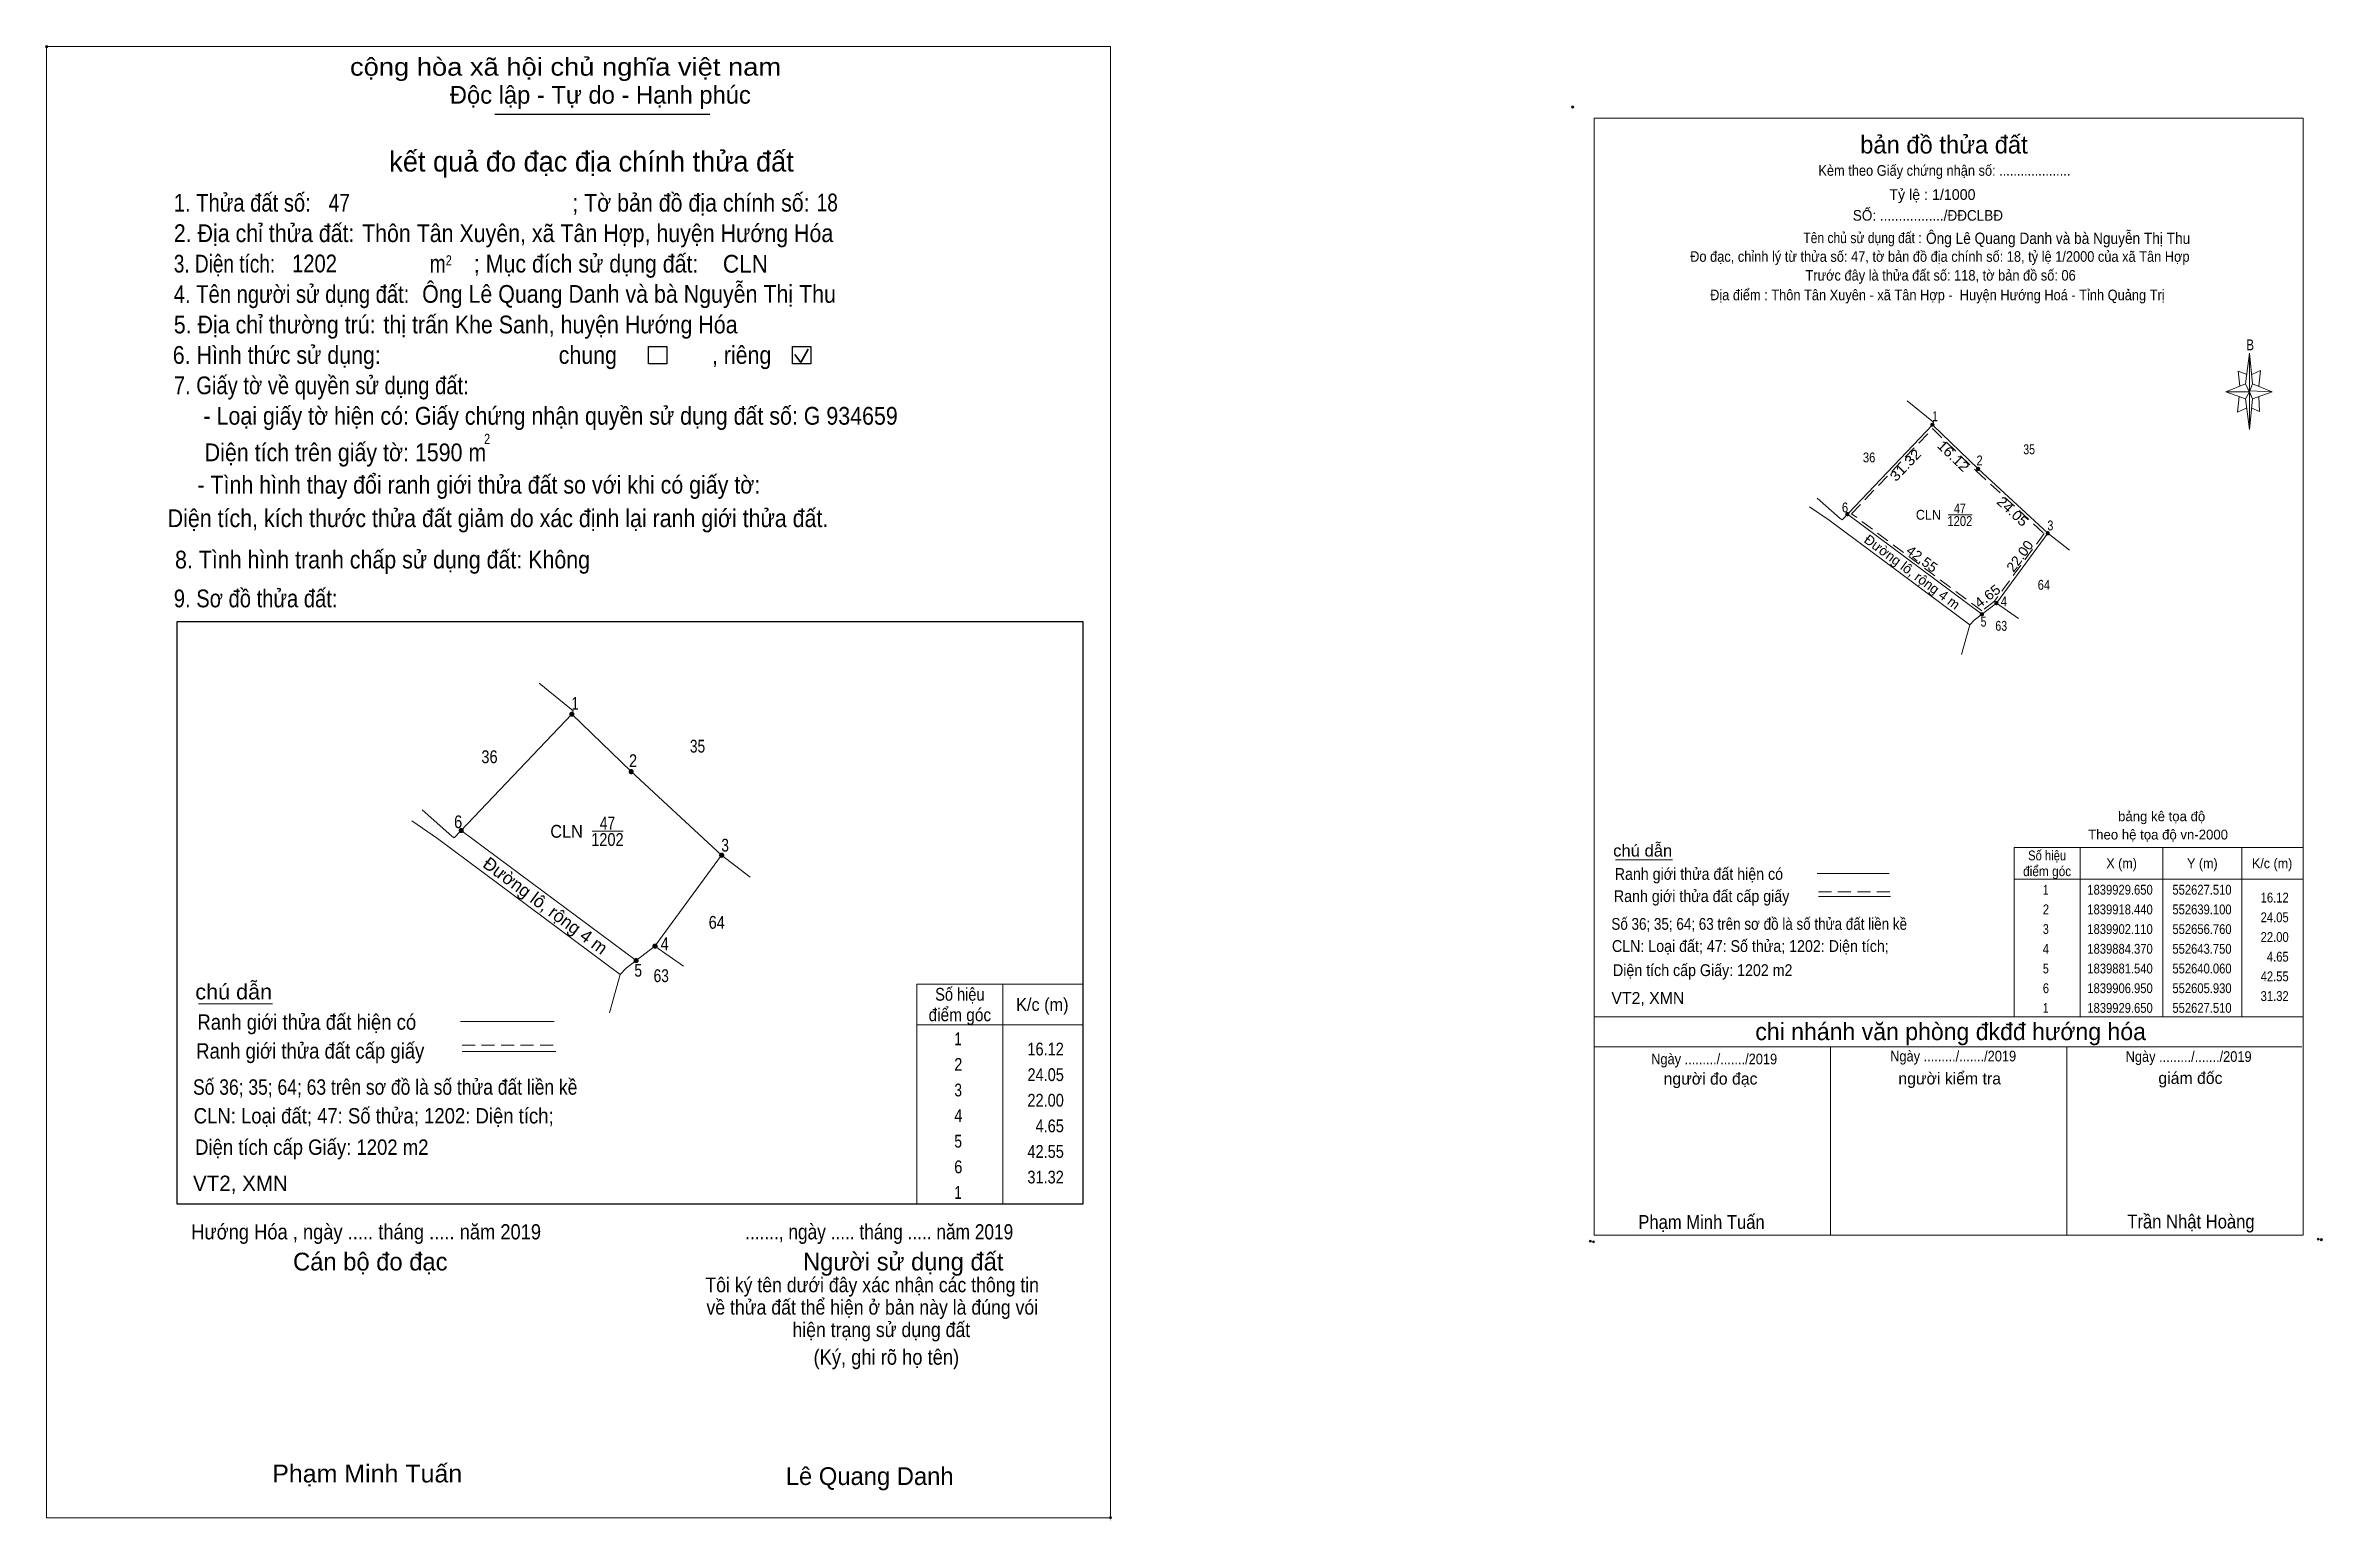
# Model space of a CAD drawing. Header units: metres. Extents: x 552149 to 553435, y 1839651 to 1840026.
# Drawn here: x 552149 to 552726, y 1839651 to 1840026 of the extents above; entities that cross this region are included whole.
import ezdxf
from ezdxf.enums import TextEntityAlignment as Align

# ---------------------------------------------------------------- set-up
doc = ezdxf.new("R2010")
doc.units = ezdxf.units.M
doc.header["$LTSCALE"] = 1.1
doc.header["$PDMODE"] = 32
doc.header["$PDSIZE"] = 0.55
doc.linetypes.add('MEDIUM_DASHED', pattern=[4.5, 3, -1.5])
for name, color, linetype, lineweight in [('1', 7, 'MEDIUM_DASHED', 13), ('10', 7, 'Continuous', 13), ('13', 7, 'Continuous', 13), ('17', 7, 'Continuous', 13), ('2', 7, 'Continuous', 13), ('23', 7, 'Continuous', 13), ('5', 7, 'Continuous', 13), ('6', 7, 'Continuous', 13), ('63', 7, 'MEDIUM_DASHED', 13)]:
    doc.layers.add(name, color=color, linetype=linetype, lineweight=lineweight)
for name, color, linetype in [('34', 7, 'Continuous'), ('4', 7, 'Continuous'), ('7', 7, 'Continuous')]:
    doc.layers.add(name, color=color, linetype=linetype)

msp = doc.modelspace()

# ---------------------------------------------------------------- texts
at = {"layer": '13'}
for s, height, width, p in [('36', 2.5, 0.85, (552611.44, 1839920.1)), ('35', 2.5, 0.8, (552652.05, 1839922.16)), ('47', 2.5, 0.8, (552634.47, 1839907.14)), ('64', 2.5, 0.85, (552655.805, 1839887.76)), ('63', 2.5, 0.8, (552644.97, 1839877.35)), ('36', 3.25, 0.85, (552261.3, 1839843.74)), ('35', 3.25, 0.8, (552314.09, 1839846.42)), ('47', 3.25, 0.8, (552291.24, 1839826.89)), ('64', 3.25, 0.85, (552318.98, 1839801.7)), ('63', 3.25, 0.8, (552304.885, 1839788.16))]:
    msp.add_text(s, height=height, dxfattribs=dict(at, width=width)).set_placement(p, align=Align.CENTER)
at = {"layer": '2'}
for s, height, width, p in [('cộng hòa xã hội chủ nghĩa việt nam', 4.507, 1.15, (552225.89, 1840018.26)), ('1. Thửa đất số:', 4.507, 0.85, (552181.18, 1839983.75)), ('47', 4.51, 0.8, (552220.49, 1839983.75)), ('; Tờ bản đồ địa chính số:', 4.507, 0.9, (552282.3, 1839983.75)), ('18', 4.51, 0.8, (552344.34, 1839983.81)), ('2. Địa chỉ thửa đất:', 4.507, 0.9, (552181.18, 1839976.02)), ('Thôn Tân Xuyên, xã Tân Hợp, huyện Hướng Hóa', 4.507, 0.9, (552228.95, 1839976.02)), ('3. Diện tích:', 4.507, 0.8, (552181.18, 1839968.29)), ('1202', 4.51, 0.85, (552211.18, 1839968.33)), ('; Mục đích sử dụng đất:', 4.507, 0.9, (552257.32, 1839968.29)), ('CLN', 4.51, 0.95, (552320.52, 1839968.26)), ('m', 4.507, 0.8, (552246.15, 1839968.29)), ('2', 2.575, 0.8, (552250.2, 1839970.1)), ('4. Tên người sử dụng đất:', 4.507, 0.85, (552181.18, 1839960.57)), ('Ông Lê Quang Danh và bà Nguyễn Thị Thu', 4.51, 0.9, (552244.21, 1839960.6)), ('5. Địa chỉ thường trú:', 4.507, 0.9, (552181.18, 1839952.84)), ('thị trấn Khe Sanh, huyện Hướng Hóa', 4.51, 0.9, (552234.39, 1839952.84)), ('6. Hình thức sử dụng:', 4.507, 0.9, (552180.92, 1839945.11)), ('chung                , riêng', 4.507, 0.9, (552278.86, 1839945.11)), ('7. Giấy tờ về quyền sử dụng đất:', 4.507, 0.85, (552181.18, 1839937.39)), ('     - Loại giấy tờ hiện có: Giấy chứng nhận quyền sử dụng đất số: G 934659', 4.51, 0.9, (552181.18, 1839929.66)), ('2', 2.575, 0.8, (552259.93, 1839924.77)), ('     Diện tích trên giấy tờ: 1590 m', 4.51, 0.9, (552181.49, 1839920.38)), ('     - Tình hình thay đổi ranh giới thửa đất so với khi có giấy tờ: ', 4.51, 0.9, (552179.63, 1839912.17)), ('Diện tích, kích thước thửa đất giảm do xác định lại ranh giới thửa đất.', 4.51, 0.9, (552179.63, 1839903.66)), ('8. Tình hình tranh chấp sử dụng đất: Không', 4.51, 0.9, (552181.49, 1839893.16)), ('9. Sơ đồ thửa đất:', 4.507, 0.85, (552181.18, 1839883.3)), ('Hướng Hóa , ngày ..... tháng ..... năm 2019', 3.86, 0.9, (552185.59, 1839722.84)), ('......., ngày ..... tháng ..... năm 2019', 3.86, 0.85, (552326.18, 1839722.84)), ('(Ký, ghi rõ họ tên)', 3.863, 0.9, (552343.54, 1839691.03)), ('Phạm Minh Tuấn', 4.51, 1.05, (552206.16, 1839661.15))]:
    msp.add_text(s, height=height, dxfattribs=dict(at, width=width)).set_placement(p)
for s, height, p in [('Độc lập - Tự do - Hạnh phúc', 4.507, (552251.23, 1840011.15)), ('Cán bộ đo đạc', 4.507, (552211.44, 1839714.95)), ('Người sử dụng đất', 4.507, (552340.86, 1839714.95)), ('Lê Quang Danh', 4.51, (552336.5, 1839660.49))]:
    msp.add_text(s, height=height, dxfattribs=at).set_placement(p)
for s, height, p in [('kết quả đo đạc địa chính thửa đất', 5.151, (552287.185, 1839993.92)), ('.', 1.288, (552418.887, 1839651.49))]:
    msp.add_text(s, height=height, dxfattribs=at).set_placement(p, align=Align.CENTER)
at = {"layer": '2', "width": 0.95}
for height, p in [(2.5, (552629.66, 1839905.54)), (3.25, (552284.99, 1839824.81))]:
    msp.add_text('CLN', height=height, dxfattribs=at).set_placement(p, align=Align.RIGHT)
at = {"layer": '2', "width": 0.9}
for s, p in [('Tôi ký tên dưới đây xác nhận các thông tin', (552358.415, 1839709.44)), ('về thửa đất thể hiện ở bản này là đúng vói', (552358.455, 1839703.75)), ('hiện trạng sử dụng đất', (552360.735, 1839698.05))]:
    msp.add_text(s, height=3.724, dxfattribs=at).set_placement(p, align=Align.CENTER)
at = {"layer": '34', "width": 0.9}
msp.add_text('Ông Lê Quang Danh và bà Nguyễn Thị Thu', height=2.88, dxfattribs=at).set_placement((552625.88, 1839975.55))
at = {"layer": '4', "width": 0.85}
for height, p in [(2.5, (552634.46, 1839903.94)), (3.25, (552291.225, 1839822.73))]:
    msp.add_text('1202', height=height, dxfattribs=at).set_placement(p, align=Align.CENTER)
at = {"layer": '5'}
for s, height, p in [('bản đồ thửa đất', 4.5, (552630.43, 1839998.51)), ('Tỷ lệ : 1/1000', 2.7, (552627.505, 1839986.73)), ('chi nhánh văn phòng đkđđ hướng hóa', 4.374, (552632.13, 1839773.43)), ('người đo đạc', 3, (552571.19, 1839762.15)), ('người kiểm tra', 3, (552631.89, 1839762.19)), ('giám đốc', 3, (552692.99, 1839762.31))]:
    msp.add_text(s, height=height, dxfattribs=at).set_placement(p, align=Align.CENTER)
for s, height, width, p in [('Kèm theo Giấy chứng nhận số: ....................', 2.7, 0.9, (552630.535, 1839992.85)), ('SỐ: ................./ĐĐCLBĐ', 2.7, 0.95, (552626.36, 1839981.45)), ('Tên chủ sử dụng đất :', 2.7, 0.85, (552609.75, 1839975.75)), ('Đo đạc, chỉnh lý từ thửa số: 47, tờ bản đồ địa chính số: 18, tỷ lệ 1/2000 của xã Tân Hợp', 2.7, 0.9, (552629.395, 1839971.01)), ('Trước đây là thửa đất số: 118, tờ bản đồ số: 06', 2.7, 0.9, (552629.58, 1839966.23)), ('Địa điểm : Thôn Tân Xuyên - xã Tân Hợp -  Huyện Hướng Hoá - Tỉnh Quảng Trị ', 2.7, 0.9, (552629.21, 1839961.25)), ('B', 2.755, 0.8, (552708.14, 1839948.55)), ('Ngày ........./......./2019', 2.7, 0.9, (552632.77, 1839768.03)), ('Ngày ........./......./2019', 2.7, 0.9, (552692.53, 1839767.91)), ('Ngày ........./......./2019', 2.7, 0.9, (552572.11, 1839767.29)), ('Phạm Minh Tuấn', 3.5, 0.9, (552568.9, 1839725.51)), ('Trần Nhật Hoàng', 3.5, 0.9, (552693.12, 1839725.63))]:
    msp.add_text(s, height=height, dxfattribs=dict(at, width=width)).set_placement(p, align=Align.CENTER)
at = {"layer": '6'}
for s, height, width, p in [('chú dẫn', 3, 1.05, (552546.48, 1839820.04)), ('Ranh giới thửa đất hiện có ', 3, 0.9, (552546.88, 1839814.12)), ('Ranh giới thửa đất cấp giấy', 3, 0.9, (552546.66, 1839808.48)), ('Số 36; 35; 64; 63 trên sơ đồ là số thửa đất liền kề', 3, 0.85, (552546.03, 1839801.43)), ('CLN: Loại đất; 47: Số thửa; 1202: Diện tích;', 3, 0.9, (552546.17, 1839795.81)), ('chú dẫn', 3.9, 1.05, (552186.64, 1839783.76)), ('Diện tích cấp Giấy: 1202 m2  ', 3, 0.9, (552546.43, 1839789.69)), ('Ranh giới thửa đất hiện có ', 3.9, 0.9, (552187.16, 1839776.07)), ('Ranh giới thửa đất cấp giấy', 3.9, 0.9, (552186.87, 1839768.74)), ('Số 36; 35; 64; 63 trên sơ đồ là số thửa đất liền kề', 3.9, 0.85, (552186.06, 1839759.57)), ('CLN: Loại đất; 47: Số thửa; 1202: Diện tích;', 3.9, 0.9, (552186.24, 1839752.27)), ('Diện tích cấp Giấy: 1202 m2  ', 3.9, 0.9, (552186.58, 1839744.31))]:
    msp.add_text(s, height=height, dxfattribs=dict(at, width=width)).set_placement(p)
for height, p in [(3, (552546.03, 1839782.63)), (3.9, (552186.06, 1839735.13))]:
    msp.add_text('VT2, XMN', height=height, dxfattribs=at).set_placement(p)
at = {"layer": '63'}
for s, height, width, p in [(' 1', 2.5, 0.75, (552628.85, 1839930.55)), (' 2', 2.5, 0.85, (552640.26, 1839919.33)), (' 6', 2.5, 0.85, (552606.11, 1839907.4)), (' 3', 2.5, 0.8, (552658.19, 1839902.83)), (' 5', 2.5, 0.8, (552641.22, 1839878.41)), (' 4', 2.5, 0.85, (552646.43, 1839883.56)), (' 1', 3.25, 0.75, (552283.93, 1839857.32)), (' 2', 3.25, 0.85, (552298.76, 1839842.74)), (' 6', 3.25, 0.85, (552254.37, 1839827.23)), (' 3', 3.25, 0.8, (552322.07, 1839821.29)), ('24.05', 2.5, 0.85, (552717.92, 1839803.36)), ('16.12', 2.5, 0.85, (552717.92, 1839808.36)), (' 4', 3.25, 0.85, (552306.78, 1839796.24)), ('22.00', 2.5, 0.85, (552717.92, 1839798.36)), ('4.65', 2.5, 0.85, (552717.92, 1839793.36)), (' 5', 3.25, 0.8, (552300.01, 1839789.54)), ('42.55', 2.5, 0.85, (552717.92, 1839788.36)), ('31.32', 2.5, 0.85, (552717.92, 1839783.36)), ('16.12', 3.25, 0.85, (552407.06, 1839769.54)), ('24.05', 3.25, 0.85, (552407.07, 1839763.04)), ('22.00', 3.25, 0.85, (552407.06, 1839756.54)), ('4.65', 3.25, 0.85, (552407.07, 1839750.04)), ('42.55', 3.25, 0.85, (552407.07, 1839743.54)), ('31.32', 3.25, 0.85, (552407.06, 1839737.04))]:
    msp.add_text(s, height=height, dxfattribs=dict(at, width=width)).set_placement(p, align=Align.RIGHT)
for s, rotation, width, p in [('31.32', 46.449, 1.15, (552621.567, 1839918.539)), ('16.12', 315.955, 1.15, (552631.941, 1839920.793)), ('24.05', 317.241, 1.1, (552646.991, 1839906.721)), ('42.55', 323.332, 1.05, (552624.114, 1839894.582)), ('22.00', 53.745, 1.05, (552650.708, 1839895.576)), ('4.65', 37.486, 1.1, (552642.219, 1839885.15))]:
    msp.add_text(s, height=2.5, rotation=rotation, dxfattribs=dict(at, width=width)).set_placement(p, align=Align.CENTER)
for height, p in [(2.5, (552621.609, 1839891.272)), (3.25, (552274.52, 1839806.267))]:
    msp.add_text('Đường lô, rộng 4 m', height=height, rotation=323.332, dxfattribs=at).set_placement(p, align=Align.CENTER)
for s, height, width, p in [('điểm góc', 2.5, 0.9, (552656.62, 1839815.06)), ('Số hiệu', 2.5, 0.85, (552656.62, 1839819.06)), ('X (m)', 2.5, 0.95, (552675.52, 1839817.06)), ('Y (m)', 2.5, 0.95, (552696.015, 1839817.06)), ('K/c (m)', 2.5, 0.95, (552713.72, 1839817.06)), (' 1', 2.5, 0.75, (552655.915, 1839810.36)), ('1839929.650', 2.5, 0.85, (552675.12, 1839810.36)), ('552627.510', 2.5, 0.85, (552695.925, 1839810.36)), (' 2', 2.5, 0.85, (552655.92, 1839805.36)), ('1839918.440', 2.5, 0.85, (552675.12, 1839805.36)), ('552639.100', 2.5, 0.85, (552695.925, 1839805.36)), (' 3', 2.5, 0.8, (552655.92, 1839800.36)), ('1839902.110', 2.5, 0.85, (552675.12, 1839800.36)), ('552656.760', 2.5, 0.85, (552695.925, 1839800.36)), (' 4', 2.5, 0.85, (552655.915, 1839795.36)), ('1839884.370', 2.5, 0.85, (552675.12, 1839795.36)), ('552643.750', 2.5, 0.85, (552695.925, 1839795.36)), (' 5', 2.5, 0.8, (552655.92, 1839790.36)), (' 6', 2.5, 0.85, (552655.92, 1839785.36)), ('1839881.540', 2.5, 0.85, (552675.12, 1839790.36)), ('1839906.950', 2.5, 0.85, (552675.12, 1839785.36)), ('552640.060', 2.5, 0.85, (552695.925, 1839790.36)), ('552605.930', 2.5, 0.85, (552695.925, 1839785.36)), ('Số hiệu', 3.25, 0.85, (552380.68, 1839783.44)), ('K/c (m)', 3.25, 0.95, (552401.605, 1839780.84)), (' 1', 2.5, 0.75, (552655.915, 1839780.36)), ('1839929.650', 2.5, 0.85, (552675.12, 1839780.36)), ('552627.510', 2.5, 0.85, (552695.925, 1839780.36)), ('điểm góc', 3.25, 0.9, (552380.675, 1839778.24)), (' 1', 3.25, 0.75, (552379.765, 1839772.14)), (' 2', 3.25, 0.85, (552379.77, 1839765.64)), (' 3', 3.25, 0.8, (552379.77, 1839759.14)), (' 4', 3.25, 0.85, (552379.765, 1839752.64)), (' 5', 3.25, 0.8, (552379.765, 1839746.14)), (' 6', 3.25, 0.85, (552379.77, 1839739.64)), (' 1', 3.25, 0.75, (552379.765, 1839733.14))]:
    msp.add_text(s, height=height, dxfattribs=dict(at, width=width)).set_placement(p, align=Align.CENTER)
at = {"layer": '7'}
for s, p in [('bảng kê tọa độ', (552685.68, 1839829)), ('Theo hệ tọa độ vn-2000', (552684.775, 1839824.36))]:
    msp.add_text(s, height=2.5, dxfattribs=at).set_placement(p, align=Align.CENTER)

# ---------------------------------------------------------------- hatches: boundary and pattern name
at = {"layer": '63'}
for points in [[(552627.91, 1839929.65, 1), (552627.11, 1839929.65, 1)], [(552639.5, 1839918.44, 1), (552638.7, 1839918.44, 1)], [(552606.33, 1839906.95, 1), (552605.53, 1839906.95, 1)], [(552657.16, 1839902.11, 1), (552656.36, 1839902.11, 1)], [(552640.46, 1839881.54, 1), (552639.66, 1839881.54, 1)], [(552644.15, 1839884.37, 1), (552643.35, 1839884.37, 1)], [(552282.712, 1839856.154, 1), (552281.672, 1839856.154, 1)], [(552297.779, 1839841.581, 1), (552296.739, 1839841.581, 1)], [(552254.658, 1839826.644, 1), (552253.618, 1839826.644, 1)], [(552320.737, 1839820.352, 1), (552319.697, 1839820.352, 1)], [(552299.027, 1839793.611, 1), (552297.987, 1839793.611, 1)], [(552303.824, 1839797.29, 1), (552302.784, 1839797.29, 1)]]:
    msp.add_hatch(color=256, dxfattribs=at).paths.add_polyline_path(points)

# ---------------------------------------------------------------- linework, layer by layer
at = {"layer": '1'}
msp.add_lwpolyline([(552627.53, 1839928.66), (552638.62, 1839917.93), (552655.83, 1839902.02), (552643.24, 1839884.86), (552640.05, 1839882.42), (552606.98, 1839907.04)], close=True, dxfattribs=at)
at = {"layer": '10'}
for p, q in [((552627.51, 1839929.65), (552627.8, 1839930.3)), ((552604.1, 1839905.86), (552604.56, 1839905.51)), ((552605.93, 1839906.95), (552640.06, 1839881.54)), ((552643.75, 1839884.37), (552656.76, 1839902.11)), ((552656.76, 1839902.11), (552662.32, 1839897.83)), ((552638.13, 1839880.06), (552643.75, 1839884.37)), ((552643.75, 1839884.37), (552649.34, 1839880.45)), ((552634.86, 1839871.35), (552636.98, 1839878.85)), ((552282.19, 1839856.15), (552282.57, 1839857)), ((552251.76, 1839825.23), (552252.36, 1839824.77)), ((552254.14, 1839826.64), (552298.51, 1839793.61)), ((552303.3, 1839797.29), (552320.22, 1839820.35)), ((552320.22, 1839820.35), (552327.44, 1839814.79)), ((552296, 1839791.69), (552303.3, 1839797.29)), ((552303.3, 1839797.29), (552310.57, 1839792.19)), ((552291.75, 1839780.36), (552294.5, 1839790.11))]:
    msp.add_line(p, q, dxfattribs=at)
for points in [[(552656.76, 1839902.11), (552639.1, 1839918.44), (552627.51, 1839929.65), (552604.56, 1839905.51)], [(552320.22, 1839820.35), (552297.26, 1839841.58), (552282.19, 1839856.15), (552252.36, 1839824.77)]]:
    msp.add_lwpolyline(points, dxfattribs=at)
at = {"layer": '13'}
for p, q in [((552631.49, 1839906.79), (552637.56, 1839906.79)), ((552287.36, 1839826.44), (552295.26, 1839826.44))]:
    msp.add_line(p, q, dxfattribs=at)
at = {"layer": '17'}
for p, q in [((552547.08, 1839819.2), (552561.56, 1839819.2)), ((552187.42, 1839782.67), (552206.24, 1839782.67))]:
    msp.add_line(p, q, dxfattribs=at)
at = {"layer": '2', "lineweight": 25}
for p, q in [((552262.62, 1840008.52), (552317.23, 1840008.52)), ((552182.01, 1839879.73), (552411.88, 1839879.73)), ((552411.88, 1839879.73), (552411.88, 1839731.77))]:
    msp.add_line(p, q, dxfattribs=at)
at = {"layer": '2', "lineweight": 35}
for p, q in [((552338.78, 1839947.48), (552340.32, 1839945.48)), ((552340.32, 1839945.48), (552342.19, 1839948.83))]:
    msp.add_line(p, q, dxfattribs=at)
at = {"layer": '2'}
for p, q in [((552627.8, 1839930.3), (552621.11, 1839935.73)), ((552627.8, 1839930.3), (552621.11, 1839935.73)), ((552598.26, 1839911), (552604.1, 1839905.86)), ((552649.34, 1839880.45), (552643.75, 1839884.37)), ((552282.57, 1839857), (552273.87, 1839864.06)), ((552282.57, 1839857), (552273.87, 1839864.06)), ((552244.17, 1839831.91), (552251.76, 1839825.23)), ((552310.57, 1839792.19), (552303.3, 1839797.29))]:
    msp.add_line(p, q, dxfattribs=at)
msp.add_lwpolyline([(552148.9, 1840025.64), (552418.91, 1840025.64), (552418.91, 1839652.18), (552148.9, 1839652.18)], close=True, dxfattribs=at)
at = {"layer": '2', "lineweight": 25}
for points in [[(552301.69, 1839949.47), (552306.33, 1839949.47), (552306.33, 1839945.15), (552301.69, 1839945.15)], [(552338.18, 1839949.47), (552342.82, 1839949.47), (552342.82, 1839945.15), (552338.18, 1839945.15)]]:
    msp.add_lwpolyline(points, close=True, dxfattribs=at)
at = {"layer": '2'}
for points in [[(552634.86, 1839871.35), (552636.98, 1839878.85), (552638.13, 1839880.06), (552643.75, 1839884.37), (552649.34, 1839880.45)], [(552291.75, 1839780.36), (552294.5, 1839790.11), (552296, 1839791.69), (552303.3, 1839797.29), (552310.57, 1839792.19)]]:
    msp.add_lwpolyline(points, dxfattribs=at)
at = {"layer": '2', "lineweight": 25}
msp.add_lwpolyline([(552411.88, 1839731.77), (552182.01, 1839731.77), (552182.01, 1839879.73)], dxfattribs=at)
at = {"layer": '2'}
for p in [(552148.9, 1840025.64), (552418.91, 1839652.18)]:
    msp.add_point(p, dxfattribs=at)
at = {"layer": '23'}
for p, q in [((552598.26, 1839911), (552604.1, 1839905.86)), ((552596.27, 1839908.84), (552601.29, 1839905.41)), ((552601.29, 1839905.41), (552636.98, 1839878.85)), ((552636.98, 1839878.85), (552638.13, 1839880.06)), ((552241.58, 1839829.1), (552248.11, 1839824.64)), ((552244.17, 1839831.91), (552251.76, 1839825.23)), ((552248.11, 1839824.64), (552294.5, 1839790.11)), ((552294.5, 1839790.11), (552296, 1839791.69))]:
    msp.add_line(p, q, dxfattribs=at)
at = {"layer": '5'}
for p, q in [((552706.94, 1839940.03), (552707.94, 1839947.83)), ((552708.74, 1839940.03), (552713.74, 1839938.03)), ((552706.94, 1839936.23), (552701.94, 1839938.03)), ((552708.74, 1839936.23), (552707.94, 1839928.43)), ((552710.54, 1839933.03), (552708.54, 1839933.83)), ((552710.34, 1839936.83), (552710.54, 1839933.03)), ((552541.62, 1839779.31), (552721.62, 1839779.31)), ((552541.62, 1839771.71), (552721.22, 1839771.71)), ((552541.62, 1839771.71), (552721.22, 1839771.71)), ((552541.62, 1839771.71), (552721.22, 1839771.71)), ((552601.62, 1839723.91), (552601.62, 1839771.71)), ((552661.62, 1839723.91), (552661.62, 1839771.71))]:
    msp.add_line(p, q, dxfattribs=at)
for points in [[(552541.62, 1840007.51), (552721.62, 1840007.51), (552721.62, 1839723.91), (552541.62, 1839723.91)], [(552707.94, 1839947.83), (552708.74, 1839940.03), (552707.94, 1839938.03)], [(552707.94, 1839938.03), (552701.94, 1839938.03), (552706.94, 1839940.03), (552708.74, 1839936.23), (552713.74, 1839938.03), (552707.94, 1839938.23)], [(552707.94, 1839938.03), (552707.94, 1839928.43), (552706.94, 1839936.23)]]:
    msp.add_lwpolyline(points, close=True, dxfattribs=at)
for points in [[(552707.94, 1839938.03), (552706.94, 1839940.03), (552701.94, 1839938.03)], [(552707.34, 1839942.43), (552705.14, 1839943.23), (552705.54, 1839939.43)], [(552708.54, 1839942.43), (552710.74, 1839943.43), (552710.34, 1839939.43)], [(552705.34, 1839936.83), (552704.94, 1839932.83), (552707.14, 1839933.83)], [(552707.94, 1839938.03), (552708.74, 1839936.23), (552713.74, 1839938.03)], [(552721.62, 1839723.91), (552541.62, 1839723.91), (552541.62, 1839771.71)]]:
    msp.add_lwpolyline(points, dxfattribs=at)
for p in [(552536.22, 1840010.31), (552540.7, 1839722.39), (552541.5, 1839722.23), (552725.42, 1839722.91), (552726.22, 1839722.79)]:
    msp.add_point(p, dxfattribs=at)
at = {"layer": '6'}
for p, q in [((552598.28, 1839815.72), (552616.56, 1839815.72)), ((552598.56, 1839809.86), (552616.84, 1839809.86)), ((552253.98, 1839778.15), (552277.74, 1839778.15)), ((552254.34, 1839770.53), (552278.11, 1839770.53))]:
    msp.add_line(p, q, dxfattribs=at)
at = {"layer": '6', "linetype": 'MEDIUM_DASHED'}
for p, q in [((552598.56, 1839811.1), (552616.96, 1839811.1)), ((552254.34, 1839772.14), (552278.26, 1839772.14))]:
    msp.add_line(p, q, dxfattribs=at)
at = {"layer": '63', "linetype": 'Continuous'}
for p, q in [((552665.02, 1839822.31), (552665.02, 1839779.31)), ((552686.02, 1839822.31), (552686.02, 1839779.31)), ((552706.02, 1839822.31), (552706.02, 1839779.31)), ((552648.22, 1839814.31), (552721.62, 1839814.31)), ((552391.6, 1839787.67), (552391.6, 1839731.77)), ((552391.6, 1839787.67), (552411.88, 1839787.67)), ((552391.6, 1839787.67), (552391.6, 1839731.77)), ((552411.88, 1839787.67), (552411.88, 1839731.77)), ((552369.76, 1839777.27), (552391.6, 1839777.27)), ((552391.6, 1839777.27), (552411.88, 1839777.27)), ((552391.6, 1839731.77), (552369.76, 1839731.77)), ((552411.88, 1839731.77), (552391.6, 1839731.77))]:
    msp.add_line(p, q, dxfattribs=at)
msp.add_lwpolyline([(552648.22, 1839822.31), (552721.62, 1839822.31), (552721.62, 1839779.31), (552648.22, 1839779.31)], close=True, dxfattribs=at)
msp.add_lwpolyline([(552369.76, 1839731.77), (552369.76, 1839787.67), (552391.6, 1839787.67)], dxfattribs=at)
at = {"layer": '63'}
for centre, radius in [((552627.51, 1839929.65), 0.4), ((552639.1, 1839918.44), 0.4), ((552605.93, 1839906.95), 0.4), ((552605.93, 1839906.95), 0.4), ((552656.76, 1839902.11), 0.4), ((552640.06, 1839881.54), 0.4), ((552643.75, 1839884.37), 0.4), ((552282.192, 1839856.154), 0.52), ((552297.259, 1839841.581), 0.52), ((552254.138, 1839826.644), 0.52), ((552254.138, 1839826.644), 0.52), ((552320.217, 1839820.352), 0.52), ((552298.507, 1839793.611), 0.52), ((552303.304, 1839797.29), 0.52)]:
    msp.add_circle(centre, radius, dxfattribs=at)

msp.set_redraw_order([(e.dxf.handle, doc.entitydb.next_handle()) for e in msp.query("TEXT MTEXT ATTDEF DIMENSION ARC_DIMENSION")])  # texts and dimensions are drawn at this point

doc.saveas('drawing.dxf')
